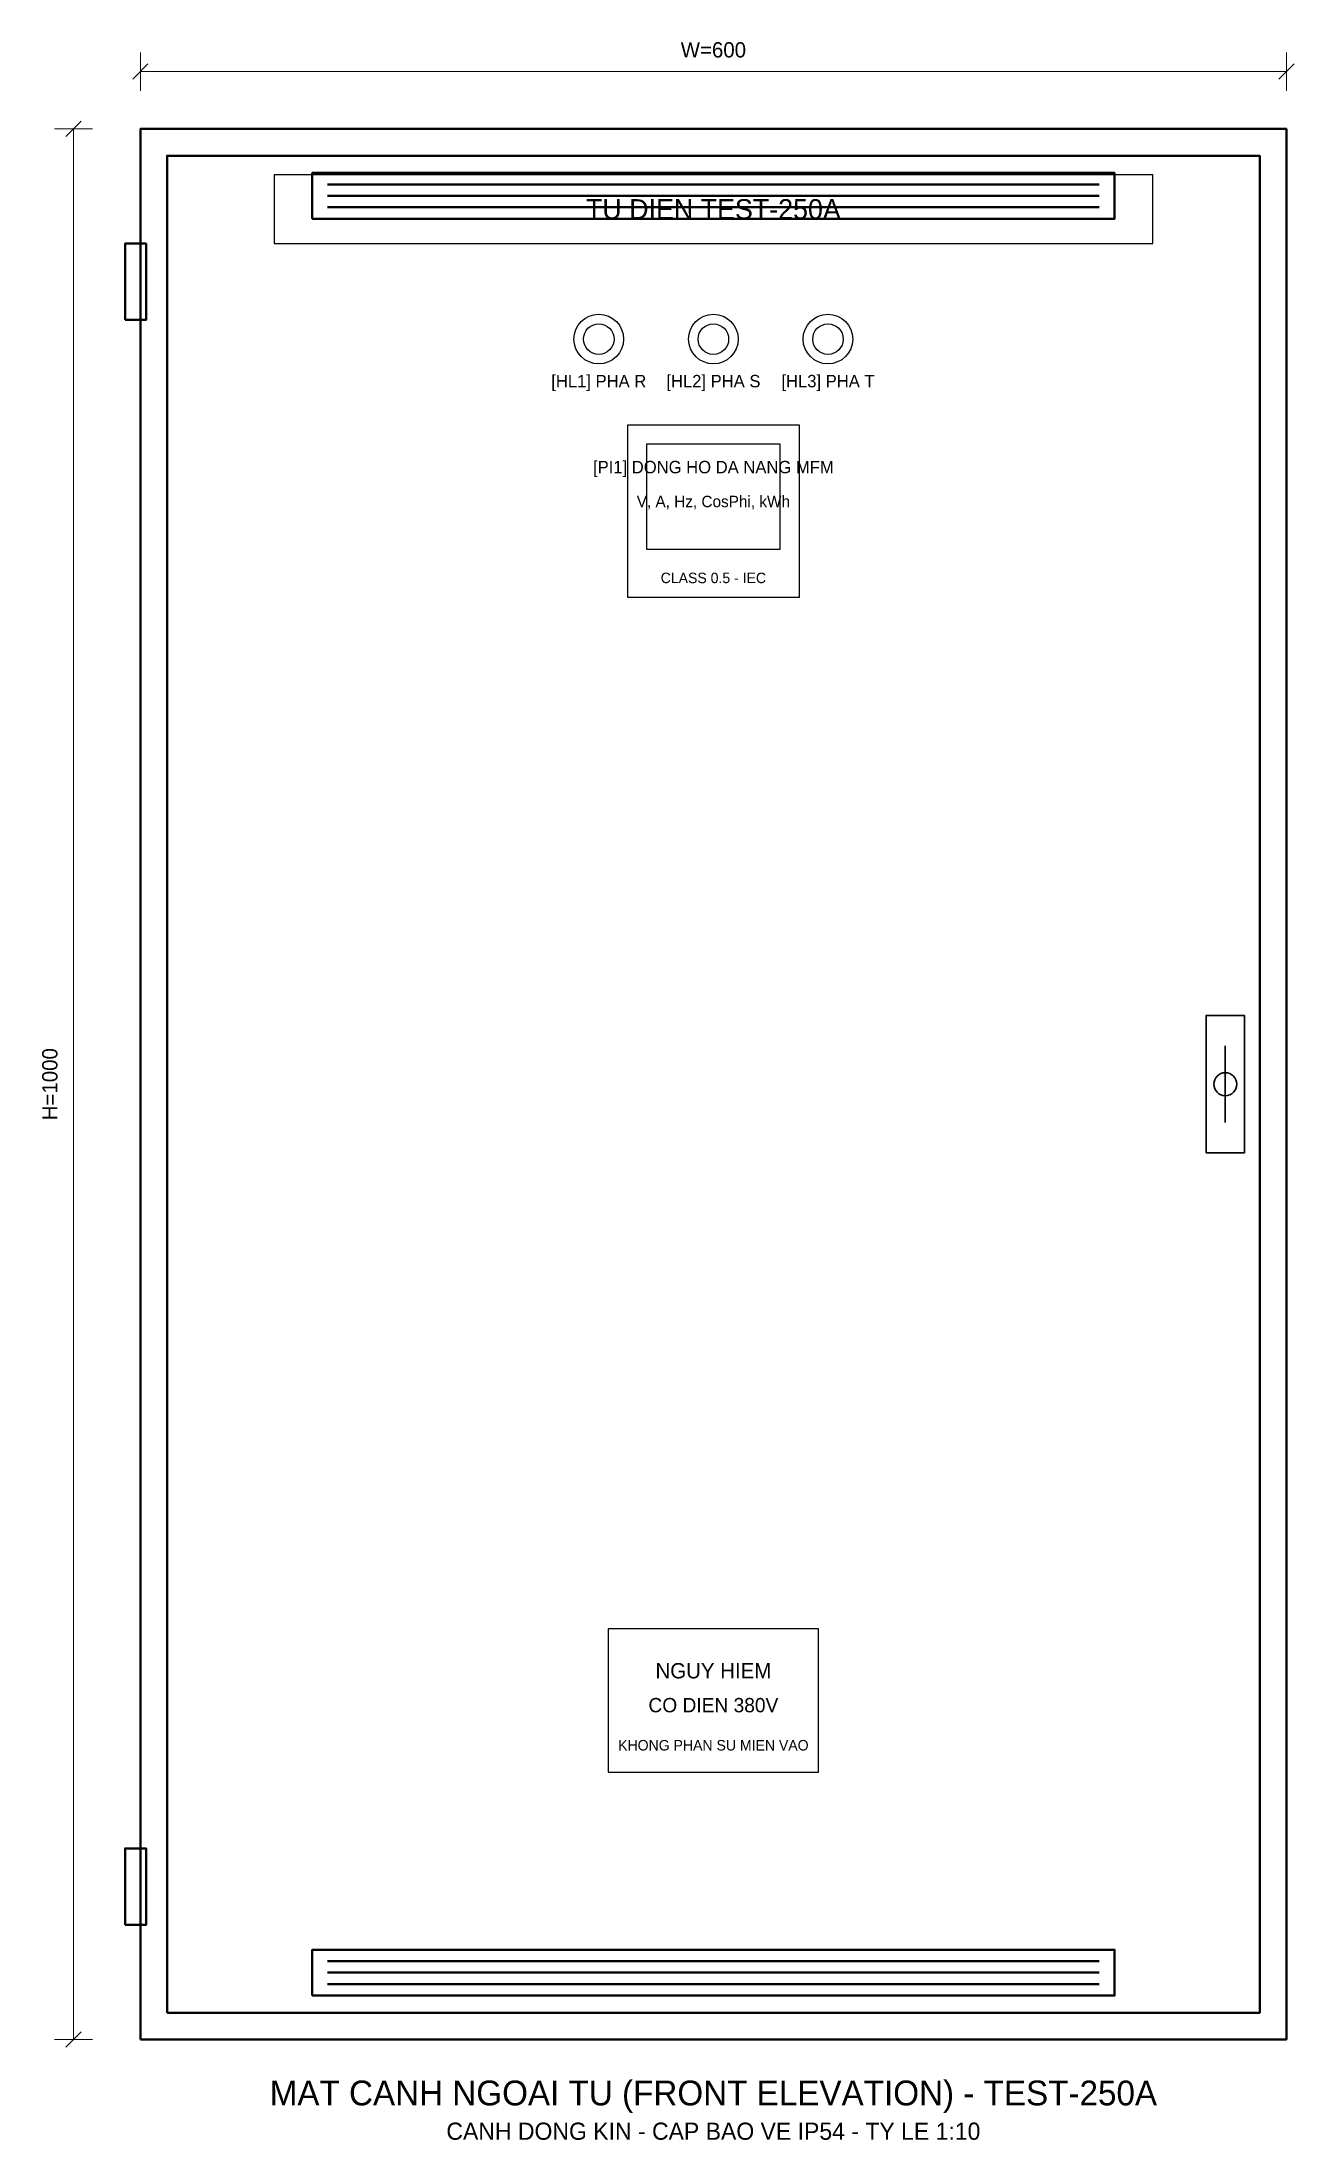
# Model space of a CAD drawing. Header units: metres. Extents: x 48 to 4350, y -335 to 1146.
# Drawn here: x 48 to 704, y 47 to 1146 of the extents above; entities that cross this region are included whole.
import ezdxf
from ezdxf.enums import TextEntityAlignment as Align

# ---------------------------------------------------------------- set-up
doc = ezdxf.new("R2010")
doc.units = ezdxf.units.M
for name, color, linetype, lineweight in [('0_DEVICES', 7, 'Continuous', 30), ('0_DIM', 1, 'Continuous', 15), ('0_DOOR_ITEMS', 1, 'Continuous', 25), ('0_FRAME', 6, 'Continuous', 40), ('0_PLATE', 4, 'Continuous', 25), ('0_TEXT', 7, 'Continuous', 20), ('0_TEXT_TITLE', 3, 'Continuous', 30)]:
    doc.layers.add(name, color=color, linetype=linetype, lineweight=lineweight)

msp = doc.modelspace()

# ---------------------------------------------------------------- texts
at = {"layer": '0_TEXT', "color": 1}
msp.add_text('W=600', height=8, dxfattribs=at).set_placement((400, 1135), align=Align.BOTTOM_CENTER)
msp.add_text('[HL1] PHA R', height=6.5, dxfattribs=at).set_placement((340, 968), align=Align.MIDDLE_CENTER)
at = {"layer": '0_TEXT', "color": 2}
for s, height, p in [('[HL2] PHA S', 6.5, (400, 968)), ('KHONG PHAN SU MIEN VAO', 5.5, (400, 254))]:
    msp.add_text(s, height=height, dxfattribs=at).set_placement(p, align=Align.MIDDLE_CENTER)
at = {"layer": '0_TEXT', "color": 3}
msp.add_text('[HL3] PHA T', height=6.5, dxfattribs=at).set_placement((460, 968), align=Align.MIDDLE_CENTER)
at = {"layer": '0_TEXT'}
for s, height, p in [('V, A, Hz, CosPhi, kWh', 6, (400, 905)), ('CLASS 0.5 - IEC', 5.5, (400, 865)), ('CANH DONG KIN - CAP BAO VE IP54 - TY LE 1:10', 9, (400, 52))]:
    msp.add_text(s, height=height, dxfattribs=at).set_placement(p, align=Align.MIDDLE_CENTER)
at = {"layer": '0_TEXT', "color": 1}
msp.add_text('H=1000', height=8, rotation=90, dxfattribs=at).set_placement((59, 600), align=Align.BOTTOM_CENTER)
at = {"layer": '0_TEXT_TITLE', "color": 3}
for s, height, p in [('TU DIEN TEST-250A', 10.5, (400, 1058)), ('[PI1] DONG HO DA NANG MFM', 6.5, (400, 923))]:
    msp.add_text(s, height=height, dxfattribs=at).set_placement(p, align=Align.MIDDLE_CENTER)
at = {"layer": '0_TEXT_TITLE', "color": 1}
for s, height, p in [('NGUY HIEM', 8, (400, 293)), ('CO DIEN 380V', 7.5, (400, 275))]:
    msp.add_text(s, height=height, dxfattribs=at).set_placement(p, align=Align.MIDDLE_CENTER)
at = {"layer": '0_TEXT_TITLE'}
msp.add_text('MAT CANH NGOAI TU (FRONT ELEVATION) - TEST-250A', height=13, dxfattribs=at).set_placement((400, 72), align=Align.MIDDLE_CENTER)

# ---------------------------------------------------------------- linework, layer by layer
at = {"layer": '0_DEVICES'}
msp.add_line((668, 580), (668, 620), dxfattribs=at)
msp.add_lwpolyline([(658, 564), (678, 564), (678, 636), (658, 636), (658, 564)], close=True, dxfattribs=at)
msp.add_circle((668, 600), 6, dxfattribs=at)
at = {"layer": '0_DIM', "color": 1}
for p, q in [((96, 1126), (104, 1134)), ((100, 1120), (100, 1140)), ((696, 1126), (704, 1134)), ((700, 1120), (700, 1140)), ((100, 1130), (700, 1130)), ((55, 1100), (75, 1100)), ((61, 1096), (69, 1104)), ((65, 100), (65, 1100)), ((55, 100), (75, 100)), ((61, 96), (69, 104))]:
    msp.add_line(p, q, dxfattribs=at)
at = {"layer": '0_DOOR_ITEMS', "color": 7}
msp.add_lwpolyline([(355, 855), (445, 855), (445, 945), (355, 945), (355, 855)], close=True, dxfattribs=at)
at = {"layer": '0_DOOR_ITEMS', "color": 4}
msp.add_lwpolyline([(365, 880), (435, 880), (435, 935), (365, 935), (365, 880)], close=True, dxfattribs=at)
at = {"layer": '0_DOOR_ITEMS', "color": 2}
msp.add_lwpolyline([(345, 240), (455, 240), (455, 315), (345, 315), (345, 240)], close=True, dxfattribs=at)
at = {"layer": '0_DOOR_ITEMS', "color": 1}
for radius in [13, 8]:
    msp.add_circle((340, 990), radius, dxfattribs=at)
at = {"layer": '0_DOOR_ITEMS', "color": 2}
for radius in [13, 8]:
    msp.add_circle((400, 990), radius, dxfattribs=at)
at = {"layer": '0_DOOR_ITEMS', "color": 3}
for radius in [13, 8]:
    msp.add_circle((460, 990), radius, dxfattribs=at)
at = {"layer": '0_FRAME'}
for p, q in [((198, 1071), (602, 1071)), ((198, 1065), (602, 1065)), ((198, 1059), (602, 1059)), ((198, 141), (602, 141)), ((198, 135), (602, 135)), ((198, 129), (602, 129))]:
    msp.add_line(p, q, dxfattribs=at)
for points in [[(100, 100), (700, 100), (700, 1100), (100, 1100), (100, 100)], [(114, 114), (686, 114), (686, 1086), (114, 1086), (114, 114)], [(190, 1053), (610, 1053), (610, 1077), (190, 1077), (190, 1053)], [(92, 1000), (103, 1000), (103, 1040), (92, 1040), (92, 1000)], [(92, 160), (103, 160), (103, 200), (92, 200), (92, 160)], [(190, 123), (610, 123), (610, 147), (190, 147), (190, 123)]]:
    msp.add_lwpolyline(points, close=True, dxfattribs=at)
at = {"layer": '0_PLATE', "color": 4}
msp.add_lwpolyline([(170, 1040), (630, 1040), (630, 1076), (170, 1076), (170, 1040)], close=True, dxfattribs=at)

msp.set_redraw_order([(e.dxf.handle, doc.entitydb.next_handle()) for e in msp.query("TEXT MTEXT ATTDEF DIMENSION ARC_DIMENSION")])  # texts and dimensions are drawn at this point

doc.saveas('drawing.dxf')
